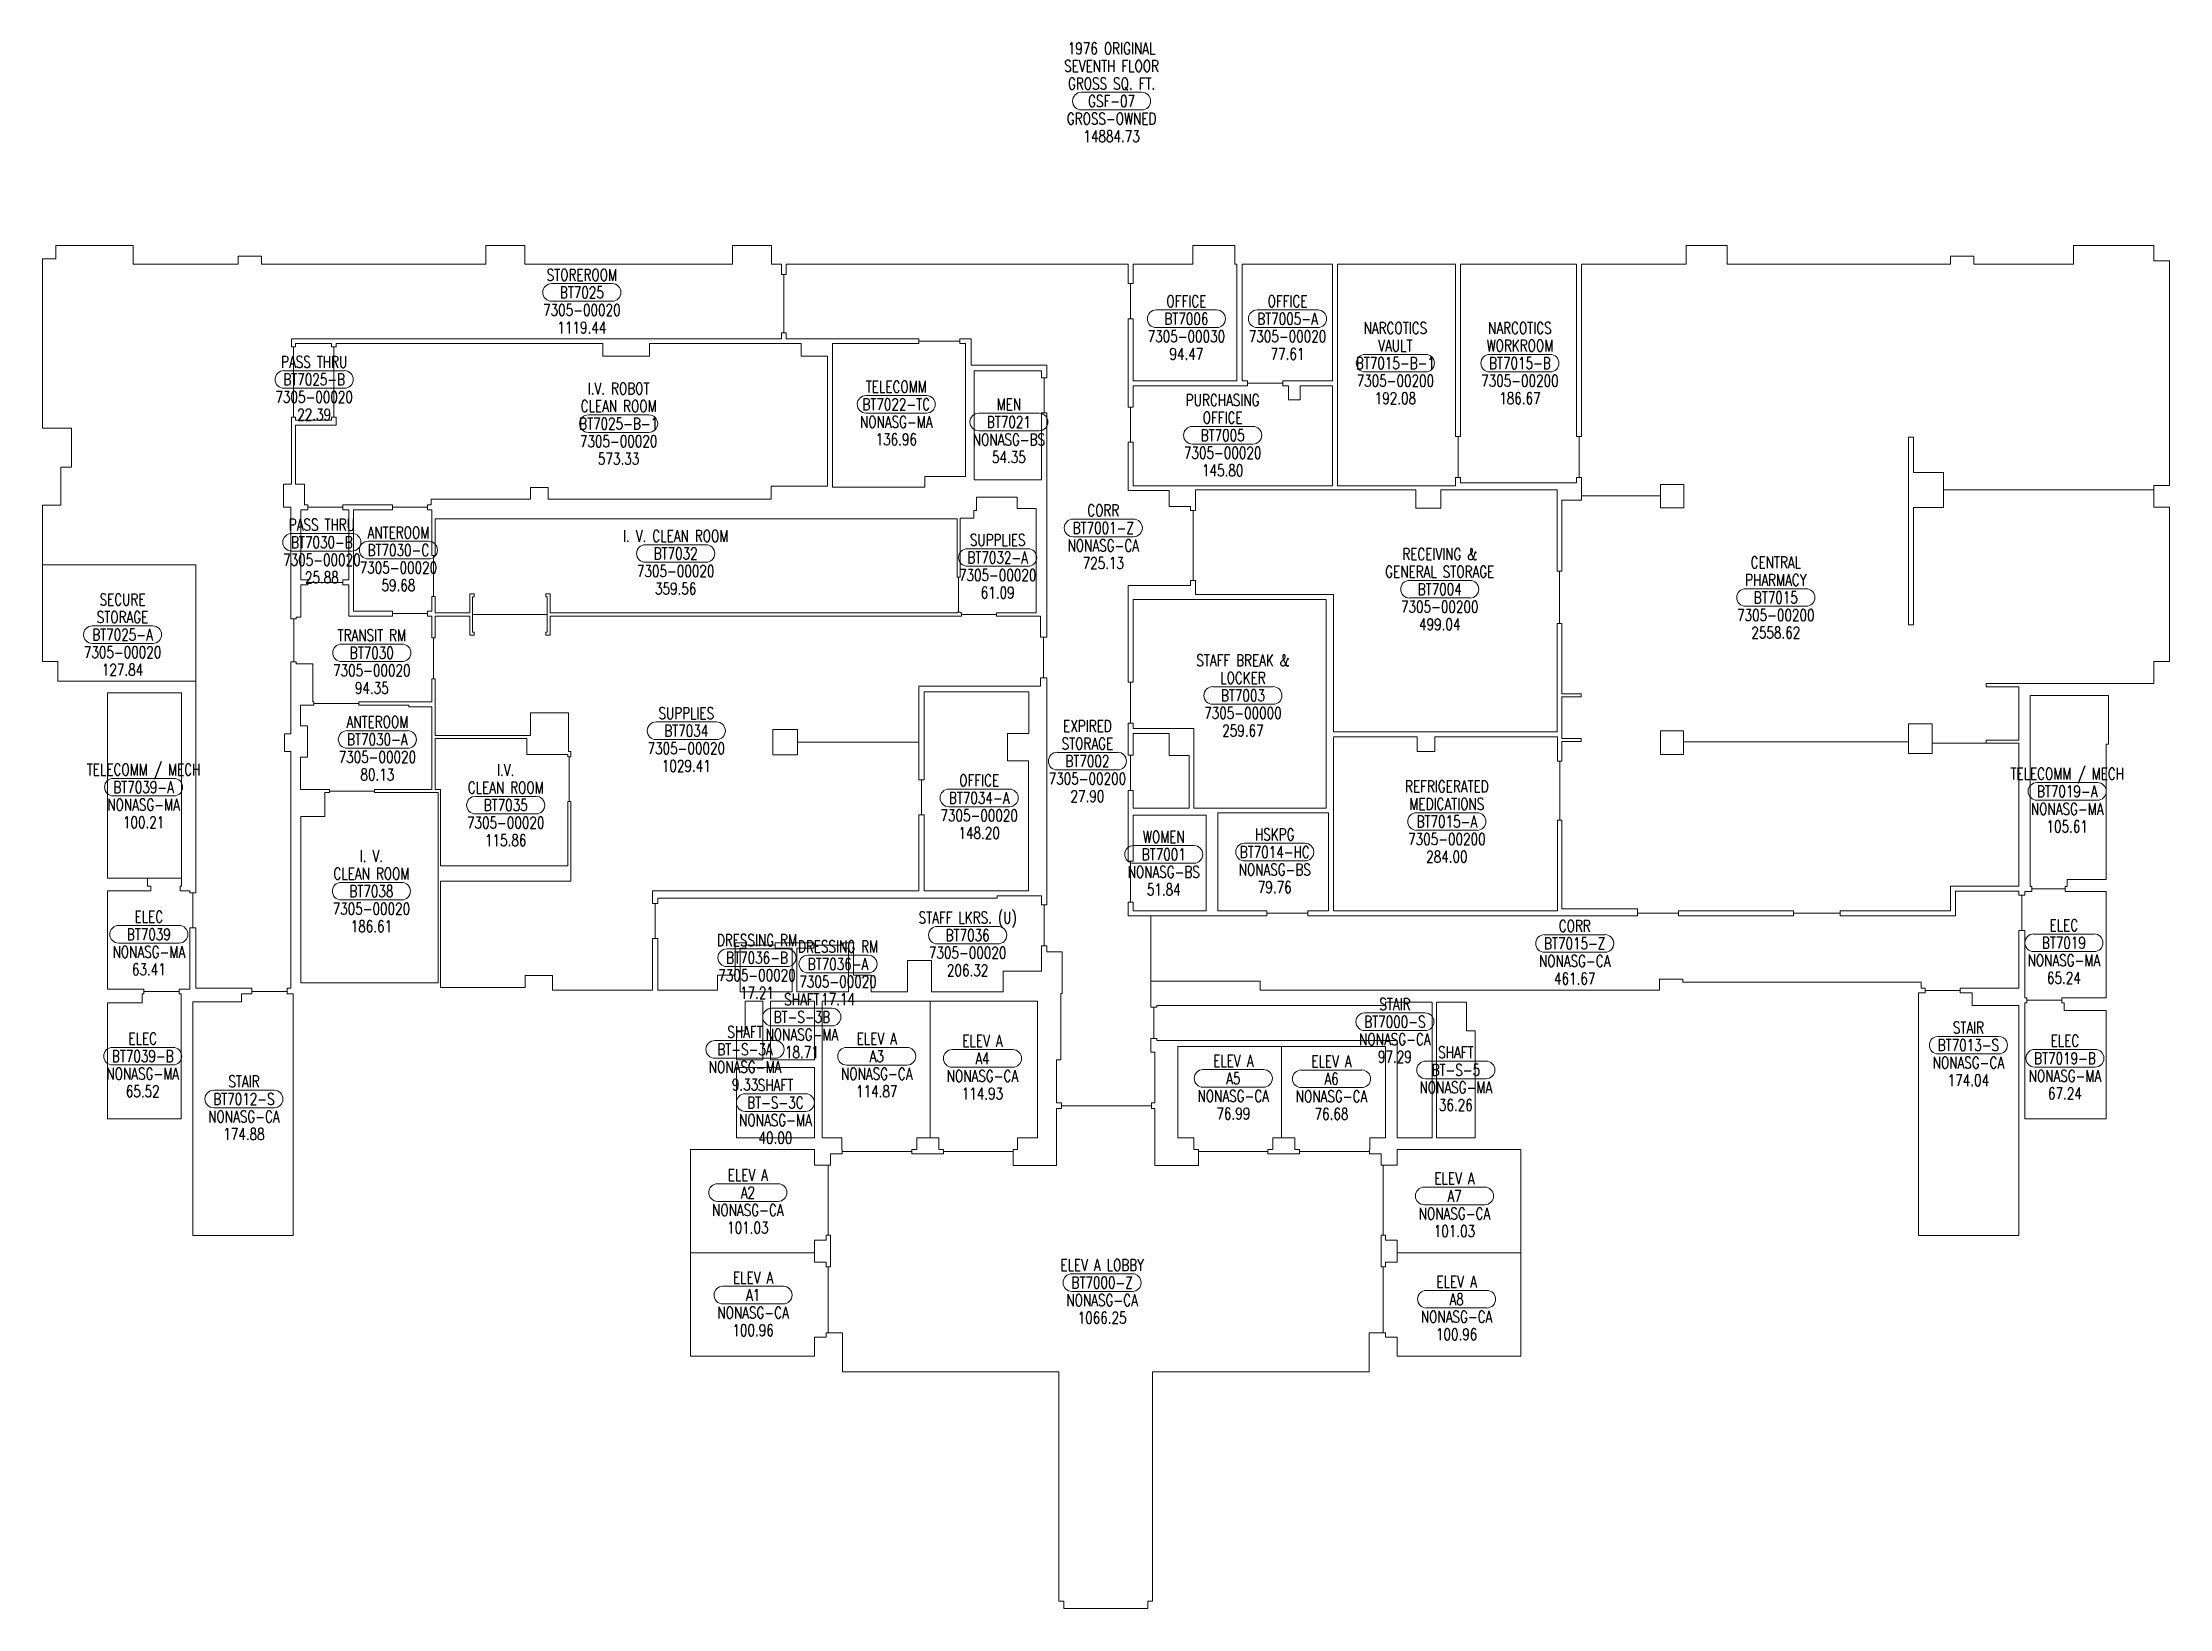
# Model space of a CAD drawing. Header units: inches. Extents: x 3926 to 6107, y 18176 to 19781.
import ezdxf
from ezdxf.enums import TextEntityAlignment as Align

# ---------------------------------------------------------------- set-up
doc = ezdxf.new("R2010")
doc.units = ezdxf.units.IN
doc.header["$LTSCALE"] = 48
doc.header["$MEASUREMENT"] = 0
doc.layers.get('0').update_dxf_attribs({"lineweight": 9})
for name, color, linetype, lineweight in [('AREA', 3, 'Continuous', 9), ('AREA2', 1, 'Continuous', 9), ('COSTC', 7, 'Continuous', 9), ('PLINE2', 5, 'Continuous', 9), ('ROOMNA', 7, 'Continuous', 9), ('ROOMNO', 7, 'Continuous', 9), ('ROOMOV', 7, 'Continuous', 9)]:
    doc.layers.add(name, color=color, linetype=linetype, lineweight=lineweight)
doc.styles.get("Standard").update_dxf_attribs({"font": 'simplex.shx', "width": 0.75})

# ---------------------------------------------------------------- blocks, each defined once
blk = doc.blocks.new('ROOM')
at = {"layer": 'ROOMOV'}
for p, q in [((-31, 9), (31, 9)), ((31, -9), (-31, -9))]:
    blk.add_line(p, q, dxfattribs=at)
for centre, start, end in [((-31, 0), 90, 270), ((31, 0), 270, 90)]:
    blk.add_arc(centre, 9.04, start, end, dxfattribs=at)
at = {"color": 0, "width": 0.75, "flags": 1}
for tag, p in [('FLFIN', (-60, -36)), ('ICRA', (60, -36)), ('FLCOND', (-60, -60)), ('FLTYPE', (-60, -48)), ('USER1', (60, -48)), ('USER2', (60, -60)), ('WLTYPE', (-60, -84)), ('WLFIN', (-60, -72)), ('BLDG', (-24, -84)), ('SITE', (-24, -72)), ('UCODE', (24, -72)), ('UDESC', (24, -84)), ('USER3', (60, -72)), ('USER4', (60, -84)), ('WLCOND', (-60, -96)), ('CLFIN', (-60, -108)), ('COSTCD', (-24, -108)), ('FLR', (-24, -96)), ('FCODE', (24, -96)), ('FDESC', (24, -108)), ('USER5', (60, -96)), ('USER6', (60, -108)), ('CLCOND', (-60, -132)), ('CLTYPE', (-60, -120)), ('DEPTD', (-24, -120)), ('RDES', (-24, -132)), ('CONTACT', (24, -132)), ('DIVISION', (24, -120)), ('USER7', (60, -120)), ('USER8', (60, -132)), ('CLHT', (-60, -144)), ('CHDATE', (-24, -144)), ('OCCUP', (24, -144)), ('BLOCK', (60, -144)), ('BASE', (-60, -156)), ('CBACK', (-24, -156)), ('PRCONTACT', (24, -156)), ('BLOCK2', (60, -156))]:
    blk.add_attdef(tag, text='', height=6, dxfattribs=at).set_placement(p, align=Align.MIDDLE_CENTER)
at = {"layer": 'AREA', "width": 0.75}
blk.add_attdef('AREA', text='', height=12, dxfattribs=at).set_placement((0, -36), align=Align.MIDDLE_CENTER)
at = {"layer": 'AREA2', "width": 0.75}
blk.add_attdef('AREA2', text='', height=12, dxfattribs=at).set_placement((0, -36), align=Align.MIDDLE_CENTER)
at = {"layer": 'COSTC', "width": 0.75}
blk.add_attdef('COSTC', text='', height=12, dxfattribs=at).set_placement((0, -18), align=Align.MIDDLE_CENTER)
at = {"layer": 'ROOMNA', "width": 0.75}
for tag, p in [('RMNAA', (0, 54)), ('RMNAB', (0, 36)), ('RMNAC', (0, 18))]:
    blk.add_attdef(tag, text='', height=12, dxfattribs=at).set_placement(p, align=Align.MIDDLE_CENTER)
at = {"layer": 'ROOMNO', "width": 0.75}
blk.add_attdef('RMNU', text='', height=12, dxfattribs=at).set_placement((0, 0), align=Align.MIDDLE_CENTER)

msp = doc.modelspace()

# ---------------------------------------------------------------- linework, layer by layer
at = {"layer": 'PLINE2', "color": 6}
for points in [[(4181.2, 18812.2), (4177.2, 18812.2), (4177.2, 18808.7), (4141.2, 18808.7), (4141.2, 18812.2), (4083.5, 18812.2), (4083.5, 18873.8), (4080.5, 18873.8), (4080.5, 18909.8), (4083.5, 18909.8), (4083.5, 19246), (3926.5, 19246), (3926.5, 19307.2), (3945.2, 19307.2), (3945.2, 19346.2), (3956, 19346.2), (3956, 19386.2), (3926.5, 19386.2), (3926.5, 19559.7), (3940, 19559.7), (3940, 19573.2), (4019.5, 19573.2), (4019.5, 19554.2), (4127, 19554.2), (4127, 19562.2), (4151, 19562.2), (4151, 19554.2), (4381, 19554.2), (4381, 19573.2), (4421, 19573.2), (4421, 19554.2), (4634, 19554.2), (4634, 19573.2), (4674, 19573.2), (4674, 19554.2), (4684.1, 19554.2), (4684.1, 19543.7), (4686.6, 19543.7), (4686.6, 19483.7), (4684.1, 19483.7), (4684.1, 19477.7), (4181.7, 19477.7), (4181.7, 19469.5), (4183.7, 19469.5), (4183.7, 19397.5), (4181.7, 19397.5), (4181.7, 19328.8), (4173.5, 19328.8), (4173.5, 19305.2), (4181.2, 19305.2), (4181.2, 19190.5), (4184, 19190.5), (4184, 19146.5), (4181.2, 19146.5), (4181.2, 19072.7), (4174.5, 19072.7), (4174.5, 19054.7), (4181.2, 19054.7)], [(5044.7, 19554.2), (5044.7, 19534.2), (5042.2, 19534.2), (5042.2, 19498.2), (5044.7, 19498.2), (5044.7, 19434.7), (5151, 19434.7), (5151, 19554.2), (5149, 19554.2), (5149, 19573.2), (5106, 19573.2), (5106, 19554.2)], [(5484.5, 18893.3), (5562, 18893.3), (5562, 18891.3), (5562, 18891.3), (5562, 18888.8), (5604, 18888.8), (5604, 18891.3), (5721.9, 18891.3), (5721.9, 18888.8), (5769.9, 18888.8), (5769.9, 18891.3), (5883, 18891.3), (5883, 18916.5), (5953, 18916.5), (5953, 19063.2), (5864.1, 19063.2), (5864.1, 19052.5), (5839.8, 19052.5), (5839.8, 19064.5), (5609, 19064.5), (5609, 19051.7), (5585.5, 19051.7), (5585.5, 19075.7), (5609, 19075.7), (5609, 19064.5), (5839.8, 19064.5), (5839.8, 19083), (5864.1, 19083), (5864.1, 19063.2), (5919.5, 19063.2), (5919.5, 19066.3), (5953, 19066.3), (5953, 19121.1), (5919.5, 19121.1), (5919.5, 19124.2), (6091.5, 19124.2), (6091.5, 19147), (6107.5, 19147), (6107.5, 19305.2), (6091.5, 19305.2), (6091.5, 19322.7), (5875.7, 19322.7), (5875.7, 19304.7), (5845, 19304.7), (5845, 19184.5), (5839.8, 19184.5), (5839.8, 19376.7), (5845, 19376.7), (5845, 19340.7), (5875.7, 19340.7), (5875.7, 19322.7), (6091.5, 19322.7), (6091.5, 19327.2), (6107.5, 19327.2), (6107.5, 19557.7), (6091.5, 19557.7), (6091.5, 19573.2), (6009, 19573.2), (6009, 19554.2), (5907, 19554.2), (5907, 19562.2), (5883, 19562.2), (5883, 19554.2), (5654, 19554.2), (5654, 19573.2), (5612, 19573.2), (5612, 19554.2), (5504.5, 19554.2), (5504.5, 19377.6), (5502, 19377.6), (5502, 19335.6), (5504.5, 19335.6), (5504.5, 19316.6), (5585.5, 19316.6), (5585.5, 19328.2), (5609.5, 19328.2), (5609.5, 19304.3), (5585.5, 19304.3), (5585.5, 19316.6), (5504.5, 19316.6), (5504.5, 19312.3), (5484.5, 19312.3), (5484.5, 19239.6), (5482, 19239.6), (5482, 19185.8), (5484.5, 19185.8), (5484.5, 19113.8), (5504.2, 19113.8), (5504.2, 19110.7), (5484.5, 19110.7), (5484.5, 19068), (5504.2, 19068), (5504.2, 19064.8), (5484.5, 19064.8), (5484.5, 19044.8), (5482.2, 19044.8), (5482.2, 18984.3), (5484.5, 18984.3)], [(4966.2, 18694.6), (4966.2, 18738.8), (4970.5, 18738.8), (4970.5, 18806.7), (4972, 18806.7), (4972, 18849.3), (4956.2, 18849.3), (4956.2, 18855.5), (4953.5, 18855.5), (4953.5, 18897.5), (4956.2, 18897.5), (4956.2, 19130), (4953, 19130), (4953, 19172), (4956.2, 19172), (4956.2, 19401.7), (4953.5, 19401.7), (4953.5, 19437.7), (4956.2, 19437.7), (4956.2, 19450.7), (4878.7, 19450.7), (4878.7, 19477.7), (4867.2, 19477.7), (4867.2, 19475.2), (4825.2, 19475.2), (4825.2, 19477.7), (4689.1, 19477.7), (4689.1, 19483.7), (4686.6, 19483.7), (4686.6, 19543.7), (4689.1, 19543.7), (4689.1, 19554.2), (5039.7, 19554.2), (5039.7, 19534.2), (5042.2, 19534.2), (5042.2, 19498.2), (5039.7, 19498.2), (5039.7, 19407.6), (5042.2, 19407.6), (5042.2, 19371.6), (5039.7, 19371.6), (5039.7, 19322.3), (5081.7, 19322.3), (5081.7, 19305.8), (5103.7, 19305.8), (5103.7, 19301.8), (5106.2, 19301.8), (5106.2, 19229.8), (5103.7, 19229.8), (5103.7, 19224.8), (5039.7, 19224.8), (5039.7, 19125.8), (5042.2, 19125.8), (5042.2, 19083.8), (5039.7, 19083.8), (5039.7, 19050.8), (5042.2, 19050.8), (5042.2, 19014.8), (5039.7, 19014.8), (5039.7, 18942.1), (5042.2, 18942.1), (5042.2, 18900.1), (5039.7, 18900.1), (5039.7, 18886.3), (5063, 18886.3), (5063, 18792.6), (5066, 18792.6), (5066, 18760.6), (5063, 18760.6), (5063, 18746.6), (5067.2, 18746.6), (5067.2, 18694.6), (5063.5, 18694.6), (5063.5, 18691.6), (4971.5, 18691.6), (4971.5, 18694.6)], [(5249.2, 19554.2), (5156.5, 19554.2), (5156.5, 19434.7), (5162.2, 19434.7), (5162.2, 19432.1), (5198.2, 19432.1), (5198.2, 19434.7), (5249.2, 19434.7)], [(5375.5, 19327), (5375.5, 19335.6), (5378, 19335.6), (5378, 19377.6), (5375.5, 19377.6), (5375.5, 19554.2), (5254.2, 19554.2), (5254.2, 19327)], [(5499.5, 19330.1), (5499.5, 19335.6), (5502, 19335.6), (5502, 19377.6), (5499.5, 19377.6), (5499.5, 19554.2), (5380.5, 19554.2), (5380.5, 19377.6), (5378, 19377.6), (5378, 19335.6), (5380.5, 19335.6), (5380.5, 19330.1)], [(4222.7, 19472.7), (4185.7, 19472.7), (4185.7, 19469.5), (4183.7, 19469.5), (4183.7, 19397.5), (4185.7, 19397.5), (4185.7, 19394.3), (4222.7, 19394.3), (4222.7, 19397.5), (4225.2, 19397.5), (4225.2, 19469.5), (4222.7, 19469.5)], [(4227.7, 19472.7), (4227.7, 19469.5), (4225.2, 19469.5), (4225.2, 19397.5), (4227.7, 19397.5), (4227.7, 19389.3), (4185.7, 19389.3), (4185.7, 19328.6), (4195, 19328.6), (4195, 19307.5), (4198.5, 19307.5), (4198.5, 19305), (4234.5, 19305), (4234.5, 19307.5), (4285.2, 19307.5), (4285.2, 19305), (4321.2, 19305), (4321.2, 19307.5), (4325, 19307.5), (4325, 19313.2), (4427, 19313.2), (4427, 19325.2), (4427, 19325.2), (4445, 19325.2), (4445, 19313.2), (4673.5, 19313.2), (4673.5, 19326.5), (4731.5, 19326.5), (4731.5, 19460), (4704.3, 19460), (4704.3, 19472.7), (4548.8, 19472.7), (4548.8, 19459.8), (4501, 19459.8), (4501, 19472.7)], [(4873, 19472.7), (4867.2, 19472.7), (4867.2, 19475.2), (4825.2, 19475.2), (4825.2, 19472.7), (4736.5, 19472.7), (4736.5, 19325.7), (4831.2, 19325.7), (4831.2, 19336.5), (4873, 19336.5)], [(4950.7, 19401.7), (4953.5, 19401.7), (4953.5, 19437.7), (4950.7, 19437.7), (4950.7, 19445), (4881.7, 19445), (4881.7, 19333), (4950.7, 19333)], [(5044.7, 19429.6), (5044.7, 19407.6), (5042.2, 19407.6), (5042.2, 19371.6), (5044.7, 19371.6), (5044.7, 19327), (5249.2, 19327), (5249.2, 19429.6), (5216.1, 19429.6), (5216.1, 19415), (5204.2, 19415), (5204.2, 19429.6), (5198.2, 19429.6), (5198.2, 19432.1), (5162.2, 19432.1), (5162.2, 19429.6)], [(4240.5, 19302.5), (4234.5, 19302.5), (4234.5, 19305), (4198.5, 19305), (4198.5, 19302.5), (4191.2, 19302.5), (4191.2, 19230.5), (4198.5, 19230.5), (4198.5, 19228), (4234.5, 19228), (4234.5, 19230.5), (4240.5, 19230.5)], [(4325.7, 19302.5), (4321.2, 19302.5), (4321.2, 19305), (4285.2, 19305), (4285.2, 19302.5), (4245.5, 19302.5), (4245.5, 19198.5), (4285.2, 19198.5), (4285.2, 19196), (4321.2, 19196), (4321.2, 19198.5), (4325.7, 19198.5), (4325.7, 19213.7), (4327.3, 19213.7), (4327.3, 19255.7), (4325.7, 19255.7)], [(4945.5, 19303.7), (4926, 19303.7), (4926, 19315.2), (4884.2, 19315.2), (4884.2, 19301.7), (4881.5, 19301.7), (4881.5, 19293.7), (4867.5, 19293.7), (4867.5, 19233.5), (4865.8, 19233.5), (4865.8, 19197.5), (4867.5, 19197.5), (4867.5, 19196.7), (4868.7, 19196.7), (4868.7, 19195.1), (4904.7, 19195.1), (4904.7, 19196.7), (4945.5, 19196.7)], [(5108.7, 19322.8), (5108.7, 19301.8), (5106.2, 19301.8), (5106.2, 19229.8), (5108.7, 19229.8), (5108.7, 19215.6), (5250.2, 19215.6), (5250.2, 19074.8), (5479.5, 19074.8), (5479.5, 19185.8), (5482, 19185.8), (5482, 19239.6), (5479.5, 19239.6), (5479.5, 19322.8), (5360.3, 19322.8), (5360.3, 19304.1), (5334.6, 19304.1), (5334.6, 19322.8)], [(4865.8, 19233.5), (4864.2, 19233.5), (4864.2, 19293.2), (4329, 19293.2), (4329, 19255.7), (4327.3, 19255.7), (4327.3, 19213.7), (4329, 19213.7), (4329, 19196.7), (4364.5, 19196.7), (4364.5, 19216.2), (4369, 19216.2), (4369, 19213.2), (4367.5, 19213.2), (4367.5, 19195.1), (4444, 19195.1), (4444, 19213.2), (4442.5, 19213.2), (4442.5, 19216.2), (4447, 19216.2), (4447, 19196.7), (4864.2, 19196.7), (4864.2, 19197.5), (4865.8, 19197.5)], [(3926.5, 19246), (4083.5, 19246), (4083.5, 19126.7), (3942, 19126.7), (3942, 19147), (3926.5, 19147)], [(4240.5, 19225.5), (4234.5, 19225.5), (4234.5, 19228), (4198.5, 19228), (4198.5, 19225.5), (4191.5, 19225.5), (4191.5, 19192.5), (4186.7, 19192.5), (4186.7, 19190.5), (4184, 19190.5), (4184, 19146.5), (4186.7, 19146.5), (4186.7, 19144.5), (4203.5, 19144.5), (4203.5, 19105.5), (4204.7, 19105.5), (4204.7, 19103.8), (4250.7, 19103.8), (4250.7, 19105.5), (4325.7, 19105.5), (4325.7, 19129), (4327.3, 19129), (4327.3, 19171), (4325.7, 19171), (4325.7, 19193.5), (4321.2, 19193.5), (4321.2, 19196), (4285.2, 19196), (4285.2, 19193.5), (4240.5, 19193.5)], [(4825, 19064.2), (4700.5, 19064.2), (4700.5, 19051.2), (4675.5, 19051.2), (4675.5, 19077.2), (4700.5, 19077.2), (4700.5, 19064.2), (4825, 19064.2), (4825, 19121.7), (4949.7, 19121.7), (4949.7, 19130), (4953, 19130), (4953, 19172), (4949.7, 19172), (4949.7, 19193.5), (4904.7, 19193.5), (4904.7, 19195.1), (4868.7, 19195.1), (4868.7, 19193.5), (4447, 19193.5), (4447, 19174), (4442.5, 19174), (4442.5, 19177), (4444, 19177), (4444, 19195.1), (4367.5, 19195.1), (4367.5, 19177), (4369, 19177), (4369, 19174), (4364.5, 19174), (4364.5, 19193.5), (4329, 19193.5), (4329, 19171), (4327.3, 19171), (4327.3, 19129), (4329, 19129), (4329, 19071), (4427, 19071), (4427, 19072.7), (4427, 19094.2), (4465.7, 19094.2), (4465.7, 19054.7), (4468.2, 19054.7), (4468.2, 19049.3), (4466.6, 19049.3), (4466.6, 19003.3), (4468.2, 19003.3), (4468.2, 18921.7), (4334.7, 18921.7), (4334.7, 18812.7), (4421.5, 18812.7), (4421.5, 18825), (4449.5, 18825), (4449.5, 18810.2), (4552, 18810.2), (4552, 18863), (4554.7, 18863), (4554.7, 18899), (4552, 18899), (4552, 18912), (4825, 18912), (4825, 18989.7), (4827.7, 18989.7), (4827.7, 19025.7), (4825, 19025.7)], [(5044.7, 19210.6), (5044.7, 19125.8), (5042.2, 19125.8), (5042.2, 19083.8), (5044.7, 19083.8), (5044.7, 19078.1), (5107.2, 19078.1), (5107.2, 18996.7), (5242.8, 18996.7), (5242.8, 19210.6)], [(4069, 19114.7), (3993, 19114.7), (3993, 19062.7), (3993, 18924.8), (4034, 18924.8), (4069, 18924.8)], [(4937.5, 19045.2), (4916, 19045.2), (4916, 19073), (4937.7, 19073), (4937.7, 19115.7), (4830.5, 19115.7), (4830.5, 19025.7), (4827.7, 19025.7), (4827.7, 18989.7), (4830.5, 18989.7), (4830.5, 18911.7), (4937.5, 18911.7)], [(6042.5, 19062.2), (6045, 19062.2), (6045, 19112.2), (5964.5, 19112.2), (5964.5, 18916.3), (5966.5, 18916.3), (5966.5, 18913.8), (6000.5, 18913.8), (6000.5, 18916.3), (6002.5, 18916.3), (6002.5, 18923.3), (6042.5, 18923.3)], [(4325.7, 19100.5), (4325.7, 19066.7), (4325.7, 19066.7), (4325.7, 19024.7), (4325.7, 19024.7), (4325.7, 19015.7), (4266.8, 19015.7), (4266.8, 19014.1), (4220.8, 19014.1), (4220.8, 19015.7), (4191, 19015.7), (4191, 19048.7), (4198, 19048.7), (4198, 19081), (4191, 19081), (4191, 19102.2), (4204.7, 19102.2), (4204.7, 19103.8), (4250.7, 19103.8), (4250.7, 19102.2), (4302, 19102.2), (4302, 19100.5)], [(4465, 19051.5), (4423.2, 19051.5), (4423.2, 19068), (4329, 19068), (4329, 19066.7), (4329, 19066.7), (4329, 19024.7), (4329, 19024.7), (4329, 19015.7), (4334.7, 19015.7), (4334.7, 18937.5), (4465, 18937.5), (4465, 19003.3), (4466.6, 19003.3), (4466.6, 19049.3), (4465, 19049.3)], [(5044.7, 19073), (5044.7, 19050.8), (5042.2, 19050.8), (5042.2, 19014.8), (5044.7, 19014.8), (5044.7, 18996.7), (5102.2, 18996.7), (5102.2, 19050.7), (5081.7, 19050.7), (5081.7, 19073)], [(5480, 19069.8), (5480, 19044.8), (5482.2, 19044.8), (5482.2, 18984.3), (5480, 18984.3), (5480, 18891.3), (5250.1, 18891.3), (5250.1, 19069.8), (5336, 19069.8), (5336, 19054.7), (5354, 19054.7), (5354, 19069.8)], [(4332, 19012.5), (4266.8, 19012.5), (4266.8, 19014.1), (4220.8, 19014.1), (4220.8, 19012.5), (4216, 19012.5), (4216, 18988), (4191.5, 18988), (4191.5, 18817.5), (4332, 18817.5)], [(5044.7, 18891.3), (5044.7, 18900.1), (5042.2, 18900.1), (5042.2, 18942.1), (5044.7, 18942.1), (5044.7, 18989.5), (5119.7, 18989.5), (5119.7, 18891.3)], [(5131.7, 18891.3), (5182, 18891.3), (5182, 18888.8), (5224, 18888.8), (5224, 18891.3), (5245.1, 18891.3), (5245.1, 18991.7), (5131.7, 18991.7)], [(4077.5, 18873.8), (4080.5, 18873.8), (4080.5, 18909.8), (4077.5, 18909.8), (4077.5, 18911.8), (4067.5, 18911.8), (4067.5, 18916.8), (4069, 18916.8), (4069, 18924.8), (4034, 18924.8), (4034, 18916.8), (4037.5, 18916.8), (4037.5, 18911.8), (3993, 18911.8), (3993, 18811.2), (4030.5, 18811.2), (4030.5, 18808.7), (4066.5, 18808.7), (4066.5, 18811.2), (4068.5, 18811.2), (4077.5, 18811.2)], [(5063, 18819.2), (5063, 18886.3), (5182, 18886.3), (5182, 18888.8), (5224, 18888.8), (5224, 18886.3), (5562, 18886.3), (5562, 18888.8), (5604, 18888.8), (5604, 18886.3), (5721.9, 18886.3), (5721.9, 18888.8), (5769.9, 18888.8), (5769.9, 18886.3), (5888, 18886.3), (5888, 18911.5), (5953, 18911.5), (5953, 18907.3), (5956, 18907.3), (5956, 18871.3), (5953, 18871.3), (5953, 18812.2), (5893, 18812.2), (5893, 18809.7), (5857, 18809.7), (5857, 18812.2), (5853, 18812.2), (5853, 18818.2), (5608.5, 18818.2), (5608.5, 18821.2), (5584.5, 18821.2), (5584.5, 18810.2), (5175, 18810.2), (5175, 18819.2)], [(6042.5, 18911.3), (6000.5, 18911.3), (6000.5, 18913.8), (5966.5, 18913.8), (5966.5, 18911.3), (5959, 18911.3), (5959, 18907.3), (5956, 18907.3), (5956, 18871.3), (5959, 18871.3), (5959, 18812.2), (5959, 18802.2), (5961.2, 18802.2), (5961.2, 18799.7), (5997.2, 18799.7), (5997.2, 18802.2), (6042.5, 18802.2)], [(4905.3, 18904.2), (4905.3, 18906.7), (4950.7, 18906.7), (4950.7, 18897.5), (4953.5, 18897.5), (4953.5, 18855.5), (4950.7, 18855.5), (4950.7, 18829.5), (4911.5, 18829.5), (4911.5, 18808.5), (4838.2, 18808.5), (4838.2, 18840.5), (4813.5, 18840.5), (4813.5, 18808.5), (4776, 18808.5), (4776, 18825.5), (4758.2, 18825.5), (4758.2, 18858.7), (4747.5, 18858.7), (4747.5, 18856), (4717.5, 18856), (4717.5, 18858.7), (4677.7, 18858.7), (4677.7, 18856), (4647.7, 18856), (4647.7, 18858.7), (4636.7, 18858.7), (4636.7, 18825.5), (4618.7, 18825.5), (4618.7, 18810.2), (4557.5, 18810.2), (4557.5, 18863), (4554.7, 18863), (4554.7, 18899), (4557.5, 18899), (4557.5, 18904.2)], [(4695, 18853.2), (4677.7, 18853.2), (4677.7, 18856), (4647.7, 18856), (4647.7, 18853.2), (4641.7, 18853.2), (4641.7, 18808.2), (4695, 18808.2)], [(4753, 18853.2), (4747.5, 18853.2), (4747.5, 18856), (4717.5, 18856), (4717.5, 18853.2), (4700, 18853.2), (4700, 18808.2), (4753, 18808.2)], [(4068.5, 18806.2), (4066.5, 18806.2), (4066.5, 18808.7), (4030.5, 18808.7), (4030.5, 18806.2), (4028.5, 18806.2), (4028.5, 18797.2), (3993, 18797.2), (3993, 18678.2), (4068.5, 18678.2)], [(4183.5, 18806.2), (4177.2, 18806.2), (4177.2, 18808.7), (4141.2, 18808.7), (4141.2, 18806.2), (4130.5, 18806.2), (4130.5, 18798.2), (4080.5, 18798.2), (4080.5, 18678.2), (4080.5, 18558.7), (4183.5, 18558.7)], [(5953, 18794.2), (5905, 18794.2), (5905, 18807.2), (5893, 18807.2), (5893, 18809.7), (5857, 18809.7), (5857, 18807.2), (5850, 18807.2), (5850, 18558.7), (5953, 18558.7), (5953, 18678.2), (5953, 18678.2)], [(4665, 18798.7), (4647, 18798.7), (4647, 18768.3), (4638, 18768.3), (4638, 18738.8), (4665, 18738.8)], [(4718, 18780.3), (4718, 18798.7), (4673, 18798.7), (4673, 18780.3), (4673, 18738.8), (4718, 18738.8)], [(4836.5, 18798.7), (4726, 18798.7), (4726, 18658.8), (4746, 18658.8), (4746, 18646.8), (4746.5, 18646.8), (4746.5, 18644.6), (4818, 18644.6), (4818, 18646.8), (4823, 18646.8), (4823, 18658.8), (4836.5, 18658.8)], [(4946.7, 18798.7), (4943, 18798.7), (4836.5, 18798.7), (4836.5, 18658.8), (4845.5, 18658.8), (4845.5, 18646.8), (4850.5, 18646.8), (4850.5, 18644.6), (4921.7, 18644.6), (4921.7, 18646.8), (4926.2, 18646.8), (4926.2, 18658.8), (4946.7, 18658.8)], [(5351.5, 18758.3), (5351.5, 18797.7), (5351.5, 18797.7), (5303.5, 18797.7), (5303.5, 18794.3), (5069, 18794.3), (5069, 18792.6), (5066, 18792.6), (5066, 18760.6), (5069, 18760.6), (5069, 18758.3), (5315.5, 18758.3), (5315.5, 18658.8), (5351.5, 18658.8)], [(5356, 18797.7), (5386.5, 18797.7), (5386.5, 18768.3), (5395.5, 18768.3), (5395.5, 18658.8), (5356, 18658.8)], [(6042.5, 18789.2), (5999.5, 18789.2), (5999.5, 18797.2), (5997.2, 18797.2), (5997.2, 18799.7), (5961.2, 18799.7), (5961.2, 18797.2), (5959, 18797.2), (5959, 18678.2), (6042.5, 18678.2)], [(5197, 18752.3), (5090.5, 18752.3), (5090.5, 18658.8), (5107.2, 18658.8), (5107.2, 18646.8), (5111.7, 18646.8), (5111.7, 18644.6), (5183, 18644.6), (5183, 18646.8), (5188, 18646.8), (5188, 18658.8), (5197, 18658.8)], [(5303.5, 18752.3), (5197, 18752.3), (5197, 18658.8), (5210.5, 18658.8), (5210.5, 18646.8), (5215.5, 18646.8), (5215.5, 18644.6), (5287, 18644.6), (5287, 18646.8), (5287.5, 18646.8), (5287.5, 18658.8), (5303.5, 18658.8)], [(4718, 18730.8), (4638, 18730.8), (4638, 18658.8), (4718, 18658.8)], [(5301.2, 18526.3), (5299, 18526.3), (5299, 18558.8), (5301.2, 18558.8), (5301.2, 18630.8), (5299, 18630.8), (5299, 18642.3), (5287, 18642.3), (5287, 18644.6), (5215.5, 18644.6), (5215.5, 18642.3), (5183, 18642.3), (5183, 18644.6), (5111.7, 18644.6), (5111.7, 18630.3), (5067.2, 18630.3), (5067.2, 18688.6), (5063.5, 18688.6), (5063.5, 18691.6), (4971.5, 18691.6), (4971.5, 18688.6), (4966.2, 18688.6), (4966.2, 18630.3), (4921.7, 18630.3), (4921.7, 18644.6), (4850.5, 18644.6), (4850.5, 18642.3), (4818, 18642.3), (4818, 18644.6), (4746.5, 18644.6), (4746.5, 18642.3), (4734.5, 18642.3), (4734.5, 18630.8), (4732.2, 18630.8), (4732.2, 18558.8), (4734.5, 18558.8), (4734.5, 18526.3), (4732.2, 18526.3), (4732.2, 18458.8), (4746.7, 18458.8), (4746.7, 18418.8), (4968.7, 18418.8), (4968.7, 18183.8), (4973.7, 18183.8), (4973.7, 18176.3), (5059.7, 18176.3), (5059.7, 18183.8), (5062.2, 18183.8), (5064.7, 18183.8), (5064.7, 18418.8), (5286.7, 18418.8), (5286.7, 18458.8), (5301.2, 18458.8)], [(4732.2, 18630.8), (4730, 18630.8), (4718, 18630.8), (4718, 18646.8), (4591, 18646.8), (4591, 18540.8), (4718, 18540.8), (4718, 18553.8), (4730, 18553.8), (4730, 18558.8), (4732.2, 18558.8)], [(5442.5, 18646.8), (5315.5, 18646.8), (5315.5, 18630.8), (5303.5, 18630.8), (5301.2, 18630.8), (5301.2, 18558.8), (5303.5, 18558.8), (5303.5, 18553.8), (5315.5, 18553.8), (5315.5, 18540.8), (5442.5, 18540.8)], [(4718, 18540.8), (4591, 18540.8), (4591, 18434.8), (4718, 18434.8), (4718, 18454.3), (4730, 18454.3), (4730, 18458.8), (4732.2, 18458.8), (4732.2, 18526.3), (4730, 18526.3), (4730, 18531.3), (4718, 18531.3)], [(5442.5, 18540.8), (5315.5, 18540.8), (5315.5, 18531.3), (5303.5, 18531.3), (5303.5, 18526.3), (5301.2, 18526.3), (5301.2, 18458.8), (5303.5, 18458.8), (5303.5, 18454.3), (5315.5, 18454.3), (5315.5, 18434.8), (5442.5, 18434.8)]]:
    msp.add_lwpolyline(points, close=True, dxfattribs=at)

# ---------------------------------------------------------------- block references
at = {"layer": 'ROOMNO'}
ref = msp.add_blockref('ROOM', (5022.7, 19721.3), dxfattribs=at)
ref.add_attrib('RMNU', 'GSF-07', dxfattribs={"height": 12, "width": 0.75}).set_placement((5022.7, 19721.3), align=Align.MIDDLE_CENTER)
ref.add_attrib('RMNAA', '1976 ORIGINAL', dxfattribs={"layer": 'ROOMNA', "height": 12, "width": 0.75}).set_placement((5022.7, 19775.3), align=Align.MIDDLE_CENTER)
ref.add_attrib('RMNAB', 'SEVENTH FLOOR', dxfattribs={"layer": 'ROOMNA', "height": 12, "width": 0.75}).set_placement((5022.7, 19757.3), align=Align.MIDDLE_CENTER)
ref.add_attrib('RMNAC', 'GROSS SQ. FT.', dxfattribs={"layer": 'ROOMNA', "height": 12, "width": 0.75}).set_placement((5022.7, 19739.3), align=Align.MIDDLE_CENTER)
ref.add_attrib('COSTC', 'GROSS-OWNED', dxfattribs={"layer": 'COSTC', "height": 12, "width": 0.75}).set_placement((5022.7, 19703.3), align=Align.MIDDLE_CENTER)
ref.add_attrib('AREA', '14884.73', dxfattribs={"layer": 'AREA', "height": 12, "width": 0.75}).set_placement((5022.7, 19685.3), align=Align.MIDDLE_CENTER)
at = {"layer": 'ROOMNO', "color": 2}
ref = msp.add_blockref('ROOM', (4479.5, 19525.2), dxfattribs=at)
ref.add_attrib('RMNU', 'BT7025', dxfattribs={"height": 12, "width": 0.75}).set_placement((4479.5, 19525.2), align=Align.MIDDLE_CENTER)
ref.add_attrib('RMNAC', 'STOREROOM', dxfattribs={"layer": 'ROOMNA', "height": 12, "width": 0.75}).set_placement((4479.5, 19543.2), align=Align.MIDDLE_CENTER)
ref.add_attrib('COSTC', '7305-00020', dxfattribs={"layer": 'COSTC', "height": 12, "width": 0.75}).set_placement((4479.5, 19507.2), align=Align.MIDDLE_CENTER)
ref.add_attrib('AREA2', '1119.44', dxfattribs={"layer": 'AREA2', "height": 12, "width": 0.75}).set_placement((4479.5, 19489.2), align=Align.MIDDLE_CENTER)
ref = msp.add_blockref('ROOM', (5099.4, 19498.2), dxfattribs=at)
ref.add_attrib('RMNU', 'BT7006', dxfattribs={"height": 12, "width": 0.75}).set_placement((5099.4, 19498.2), align=Align.MIDDLE_CENTER)
ref.add_attrib('RMNAC', 'OFFICE', dxfattribs={"layer": 'ROOMNA', "height": 12, "width": 0.75}).set_placement((5099.4, 19516.2), align=Align.MIDDLE_CENTER)
ref.add_attrib('COSTC', '7305-00030', dxfattribs={"layer": 'COSTC', "height": 12, "width": 0.75}).set_placement((5099.4, 19480.2), align=Align.MIDDLE_CENTER)
ref.add_attrib('AREA2', '94.47', dxfattribs={"layer": 'AREA2', "height": 12, "width": 0.75}).set_placement((5099.4, 19462.2), align=Align.MIDDLE_CENTER)
ref = msp.add_blockref('ROOM', (5203.1, 19498.2), dxfattribs=at)
ref.add_attrib('RMNU', 'BT7005-A', dxfattribs={"height": 12, "width": 0.75}).set_placement((5203.1, 19498.2), align=Align.MIDDLE_CENTER)
ref.add_attrib('RMNAC', 'OFFICE', dxfattribs={"layer": 'ROOMNA', "height": 12, "width": 0.75}).set_placement((5203.1, 19516.2), align=Align.MIDDLE_CENTER)
ref.add_attrib('COSTC', '7305-00020', dxfattribs={"layer": 'COSTC', "height": 12, "width": 0.75}).set_placement((5203.1, 19480.2), align=Align.MIDDLE_CENTER)
ref.add_attrib('AREA2', '77.61', dxfattribs={"layer": 'AREA2', "height": 12, "width": 0.75}).set_placement((5203.1, 19462.2), align=Align.MIDDLE_CENTER)
ref = msp.add_blockref('ROOM', (5313.7, 19452.7), dxfattribs=at)
ref.add_attrib('RMNU', 'BT7015-B-1', dxfattribs={"height": 12, "width": 0.75}).set_placement((5313.7, 19452.7), align=Align.MIDDLE_CENTER)
ref.add_attrib('RMNAB', 'NARCOTICS', dxfattribs={"layer": 'ROOMNA', "height": 12, "width": 0.75}).set_placement((5313.7, 19488.7), align=Align.MIDDLE_CENTER)
ref.add_attrib('RMNAC', 'VAULT', dxfattribs={"layer": 'ROOMNA', "height": 12, "width": 0.75}).set_placement((5313.7, 19470.7), align=Align.MIDDLE_CENTER)
ref.add_attrib('COSTC', '7305-00200', dxfattribs={"layer": 'COSTC', "height": 12, "width": 0.75}).set_placement((5313.7, 19434.7), align=Align.MIDDLE_CENTER)
ref.add_attrib('AREA2', '192.08', dxfattribs={"layer": 'AREA2', "height": 12, "width": 0.75}).set_placement((5313.7, 19416.7), align=Align.MIDDLE_CENTER)
ref = msp.add_blockref('ROOM', (5441.4, 19452.7), dxfattribs=at)
ref.add_attrib('RMNU', 'BT7015-B', dxfattribs={"height": 12, "width": 0.75}).set_placement((5441.4, 19452.7), align=Align.MIDDLE_CENTER)
ref.add_attrib('RMNAB', 'NARCOTICS', dxfattribs={"layer": 'ROOMNA', "height": 12, "width": 0.75}).set_placement((5441.4, 19488.7), align=Align.MIDDLE_CENTER)
ref.add_attrib('RMNAC', 'WORKROOM', dxfattribs={"layer": 'ROOMNA', "height": 12, "width": 0.75}).set_placement((5441.4, 19470.7), align=Align.MIDDLE_CENTER)
ref.add_attrib('COSTC', '7305-00200', dxfattribs={"layer": 'COSTC', "height": 12, "width": 0.75}).set_placement((5441.4, 19434.7), align=Align.MIDDLE_CENTER)
ref.add_attrib('AREA2', '186.67', dxfattribs={"layer": 'AREA2', "height": 12, "width": 0.75}).set_placement((5441.4, 19416.7), align=Align.MIDDLE_CENTER)
ref = msp.add_blockref('ROOM', (4205, 19436), dxfattribs=at)
ref.add_attrib('RMNU', 'BT7025-B', dxfattribs={"height": 12, "width": 0.75}).set_placement((4205, 19436), align=Align.MIDDLE_CENTER)
ref.add_attrib('RMNAC', 'PASS THRU', dxfattribs={"layer": 'ROOMNA', "height": 12, "width": 0.75}).set_placement((4205, 19454), align=Align.MIDDLE_CENTER)
ref.add_attrib('COSTC', '7305-00020', dxfattribs={"layer": 'COSTC', "height": 12, "width": 0.75}).set_placement((4205, 19418), align=Align.MIDDLE_CENTER)
ref.add_attrib('AREA2', '22.39', dxfattribs={"layer": 'AREA2', "height": 12, "width": 0.75}).set_placement((4205, 19400), align=Align.MIDDLE_CENTER)
ref = msp.add_blockref('ROOM', (4517.2, 19390.7), dxfattribs=at)
ref.add_attrib('RMNU', 'BT7025-B-1', dxfattribs={"height": 12, "width": 0.75}).set_placement((4517.2, 19390.7), align=Align.MIDDLE_CENTER)
ref.add_attrib('RMNAB', 'I.V. ROBOT', dxfattribs={"layer": 'ROOMNA', "height": 12, "width": 0.75}).set_placement((4517.2, 19426.7), align=Align.MIDDLE_CENTER)
ref.add_attrib('RMNAC', 'CLEAN ROOM', dxfattribs={"layer": 'ROOMNA', "height": 12, "width": 0.75}).set_placement((4517.2, 19408.7), align=Align.MIDDLE_CENTER)
ref.add_attrib('COSTC', '7305-00020', dxfattribs={"layer": 'COSTC', "height": 12, "width": 0.75}).set_placement((4517.2, 19372.7), align=Align.MIDDLE_CENTER)
ref.add_attrib('AREA2', '573.33', dxfattribs={"layer": 'AREA2', "height": 12, "width": 0.75}).set_placement((4517.2, 19354.7), align=Align.MIDDLE_CENTER)
ref = msp.add_blockref('ROOM', (4801.9, 19410.5), dxfattribs=at)
ref.add_attrib('RMNU', 'BT7022-TC', dxfattribs={"height": 12, "width": 0.75}).set_placement((4801.9, 19410.5), align=Align.MIDDLE_CENTER)
ref.add_attrib('RMNAC', 'TELECOMM', dxfattribs={"layer": 'ROOMNA', "height": 12, "width": 0.75}).set_placement((4801.9, 19428.5), align=Align.MIDDLE_CENTER)
ref.add_attrib('COSTC', 'NONASG-MA', dxfattribs={"layer": 'COSTC', "height": 12, "width": 0.75}).set_placement((4801.9, 19392.5), align=Align.MIDDLE_CENTER)
ref.add_attrib('AREA2', '136.96', dxfattribs={"layer": 'AREA2', "height": 12, "width": 0.75}).set_placement((4801.9, 19374.5), align=Align.MIDDLE_CENTER)
ref = msp.add_blockref('ROOM', (4917.4, 19392.4), dxfattribs=at)
ref.add_attrib('RMNU', 'BT7021', dxfattribs={"height": 12, "width": 0.75}).set_placement((4917.4, 19392.4), align=Align.MIDDLE_CENTER)
ref.add_attrib('RMNAC', 'MEN', dxfattribs={"layer": 'ROOMNA', "height": 12, "width": 0.75}).set_placement((4917.4, 19410.4), align=Align.MIDDLE_CENTER)
ref.add_attrib('COSTC', 'NONASG-BS', dxfattribs={"layer": 'COSTC', "height": 12, "width": 0.75}).set_placement((4917.4, 19374.4), align=Align.MIDDLE_CENTER)
ref.add_attrib('AREA2', '54.35', dxfattribs={"layer": 'AREA2', "height": 12, "width": 0.75}).set_placement((4917.4, 19356.4), align=Align.MIDDLE_CENTER)
ref = msp.add_blockref('ROOM', (5136.6, 19378.8), dxfattribs=at)
ref.add_attrib('RMNU', 'BT7005', dxfattribs={"height": 12, "width": 0.75}).set_placement((5136.6, 19378.8), align=Align.MIDDLE_CENTER)
ref.add_attrib('RMNAB', 'PURCHASING', dxfattribs={"layer": 'ROOMNA', "height": 12, "width": 0.75}).set_placement((5136.6, 19414.8), align=Align.MIDDLE_CENTER)
ref.add_attrib('RMNAC', 'OFFICE', dxfattribs={"layer": 'ROOMNA', "height": 12, "width": 0.75}).set_placement((5136.6, 19396.8), align=Align.MIDDLE_CENTER)
ref.add_attrib('COSTC', '7305-00020', dxfattribs={"layer": 'COSTC', "height": 12, "width": 0.75}).set_placement((5136.6, 19360.8), align=Align.MIDDLE_CENTER)
ref.add_attrib('AREA2', '145.80', dxfattribs={"layer": 'AREA2', "height": 12, "width": 0.75}).set_placement((5136.6, 19342.8), align=Align.MIDDLE_CENTER)
ref = msp.add_blockref('ROOM', (5014.2, 19283.8), dxfattribs=at)
ref.add_attrib('RMNU', 'BT7001-Z', dxfattribs={"height": 12, "width": 0.75}).set_placement((5014.2, 19283.8), align=Align.MIDDLE_CENTER)
ref.add_attrib('RMNAC', 'CORR', dxfattribs={"layer": 'ROOMNA', "height": 12, "width": 0.75}).set_placement((5014.2, 19301.8), align=Align.MIDDLE_CENTER)
ref.add_attrib('COSTC', 'NONASG-CA', dxfattribs={"layer": 'COSTC', "height": 12, "width": 0.75}).set_placement((5014.2, 19265.8), align=Align.MIDDLE_CENTER)
ref.add_attrib('AREA2', '725.13', dxfattribs={"layer": 'AREA2', "height": 12, "width": 0.75}).set_placement((5014.2, 19247.8), align=Align.MIDDLE_CENTER)
ref = msp.add_blockref('ROOM', (4212.9, 19269.1), dxfattribs=at)
ref.add_attrib('RMNU', 'BT7030-B', dxfattribs={"height": 12, "width": 0.75}).set_placement((4212.9, 19269.1), align=Align.MIDDLE_CENTER)
ref.add_attrib('RMNAC', 'PASS THRU', dxfattribs={"layer": 'ROOMNA', "height": 12, "width": 0.75}).set_placement((4212.9, 19287.1), align=Align.MIDDLE_CENTER)
ref.add_attrib('COSTC', '7305-00020', dxfattribs={"layer": 'COSTC', "height": 12, "width": 0.75}).set_placement((4212.9, 19251.1), align=Align.MIDDLE_CENTER)
ref.add_attrib('AREA2', '25.88', dxfattribs={"layer": 'AREA2', "height": 12, "width": 0.75}).set_placement((4212.9, 19233.1), align=Align.MIDDLE_CENTER)
ref = msp.add_blockref('ROOM', (4291.4, 19261.1), dxfattribs=at)
ref.add_attrib('RMNU', 'BT7030-C', dxfattribs={"height": 12, "width": 0.75}).set_placement((4291.4, 19261.1), align=Align.MIDDLE_CENTER)
ref.add_attrib('RMNAC', 'ANTEROOM', dxfattribs={"layer": 'ROOMNA', "height": 12, "width": 0.75}).set_placement((4291.4, 19279.1), align=Align.MIDDLE_CENTER)
ref.add_attrib('COSTC', '7305-00020', dxfattribs={"layer": 'COSTC', "height": 12, "width": 0.75}).set_placement((4291.4, 19243.1), align=Align.MIDDLE_CENTER)
ref.add_attrib('AREA2', '59.68', dxfattribs={"layer": 'AREA2', "height": 12, "width": 0.75}).set_placement((4291.4, 19225.1), align=Align.MIDDLE_CENTER)
ref = msp.add_blockref('ROOM', (4575.7, 19257.6), dxfattribs=at)
ref.add_attrib('RMNU', 'BT7032', dxfattribs={"height": 12, "width": 0.75}).set_placement((4575.7, 19257.6), align=Align.MIDDLE_CENTER)
ref.add_attrib('RMNAC', 'I. V. CLEAN ROOM', dxfattribs={"layer": 'ROOMNA', "height": 12, "width": 0.75}).set_placement((4575.7, 19275.6), align=Align.MIDDLE_CENTER)
ref.add_attrib('COSTC', '7305-00020', dxfattribs={"layer": 'COSTC', "height": 12, "width": 0.75}).set_placement((4575.7, 19239.6), align=Align.MIDDLE_CENTER)
ref.add_attrib('AREA2', '359.56', dxfattribs={"layer": 'AREA2', "height": 12, "width": 0.75}).set_placement((4575.7, 19221.6), align=Align.MIDDLE_CENTER)
ref = msp.add_blockref('ROOM', (4905.9, 19253.5), dxfattribs=at)
ref.add_attrib('RMNU', 'BT7032-A', dxfattribs={"height": 12, "width": 0.75}).set_placement((4905.9, 19253.5), align=Align.MIDDLE_CENTER)
ref.add_attrib('RMNAC', 'SUPPLIES', dxfattribs={"layer": 'ROOMNA', "height": 12, "width": 0.75}).set_placement((4905.9, 19271.5), align=Align.MIDDLE_CENTER)
ref.add_attrib('COSTC', '7305-00020', dxfattribs={"layer": 'COSTC', "height": 12, "width": 0.75}).set_placement((4905.9, 19235.5), align=Align.MIDDLE_CENTER)
ref.add_attrib('AREA2', '61.09', dxfattribs={"layer": 'AREA2', "height": 12, "width": 0.75}).set_placement((4905.9, 19217.5), align=Align.MIDDLE_CENTER)
ref = msp.add_blockref('ROOM', (5359.2, 19221), dxfattribs=at)
ref.add_attrib('RMNU', 'BT7004', dxfattribs={"height": 12, "width": 0.75}).set_placement((5359.2, 19221), align=Align.MIDDLE_CENTER)
ref.add_attrib('RMNAB', 'RECEIVING &', dxfattribs={"layer": 'ROOMNA', "height": 12, "width": 0.75}).set_placement((5359.2, 19257), align=Align.MIDDLE_CENTER)
ref.add_attrib('RMNAC', 'GENERAL STORAGE', dxfattribs={"layer": 'ROOMNA', "height": 12, "width": 0.75}).set_placement((5359.2, 19239), align=Align.MIDDLE_CENTER)
ref.add_attrib('COSTC', '7305-00200', dxfattribs={"layer": 'COSTC', "height": 12, "width": 0.75}).set_placement((5359.2, 19203), align=Align.MIDDLE_CENTER)
ref.add_attrib('AREA2', '499.04', dxfattribs={"layer": 'AREA2', "height": 12, "width": 0.75}).set_placement((5359.2, 19185), align=Align.MIDDLE_CENTER)
ref = msp.add_blockref('ROOM', (5703.8, 19212.5), dxfattribs=at)
ref.add_attrib('RMNU', 'BT7015', dxfattribs={"height": 12, "width": 0.75}).set_placement((5703.8, 19212.5), align=Align.MIDDLE_CENTER)
ref.add_attrib('RMNAB', 'CENTRAL', dxfattribs={"layer": 'ROOMNA', "height": 12, "width": 0.75}).set_placement((5703.8, 19248.5), align=Align.MIDDLE_CENTER)
ref.add_attrib('RMNAC', 'PHARMACY', dxfattribs={"layer": 'ROOMNA', "height": 12, "width": 0.75}).set_placement((5703.8, 19230.5), align=Align.MIDDLE_CENTER)
ref.add_attrib('COSTC', '7305-00200', dxfattribs={"layer": 'COSTC', "height": 12, "width": 0.75}).set_placement((5703.8, 19194.5), align=Align.MIDDLE_CENTER)
ref.add_attrib('AREA2', '2558.62', dxfattribs={"layer": 'AREA2', "height": 12, "width": 0.75}).set_placement((5703.8, 19176.5), align=Align.MIDDLE_CENTER)
ref = msp.add_blockref('ROOM', (4008.5, 19174.4), dxfattribs=at)
ref.add_attrib('RMNU', 'BT7025-A', dxfattribs={"height": 12, "width": 0.75}).set_placement((4008.5, 19174.4), align=Align.MIDDLE_CENTER)
ref.add_attrib('RMNAB', 'SECURE', dxfattribs={"layer": 'ROOMNA', "height": 12, "width": 0.75}).set_placement((4008.5, 19210.4), align=Align.MIDDLE_CENTER)
ref.add_attrib('RMNAC', 'STORAGE', dxfattribs={"layer": 'ROOMNA', "height": 12, "width": 0.75}).set_placement((4008.5, 19192.4), align=Align.MIDDLE_CENTER)
ref.add_attrib('COSTC', '7305-00020', dxfattribs={"layer": 'COSTC', "height": 12, "width": 0.75}).set_placement((4008.5, 19156.4), align=Align.MIDDLE_CENTER)
ref.add_attrib('AREA2', '127.84', dxfattribs={"layer": 'AREA2', "height": 12, "width": 0.75}).set_placement((4008.5, 19138.4), align=Align.MIDDLE_CENTER)
ref = msp.add_blockref('ROOM', (4264.1, 19155.8), dxfattribs=at)
ref.add_attrib('RMNU', 'BT7030', dxfattribs={"height": 12, "width": 0.75}).set_placement((4264.1, 19155.8), align=Align.MIDDLE_CENTER)
ref.add_attrib('RMNAC', 'TRANSIT RM', dxfattribs={"layer": 'ROOMNA', "height": 12, "width": 0.75}).set_placement((4264.1, 19173.8), align=Align.MIDDLE_CENTER)
ref.add_attrib('COSTC', '7305-00020', dxfattribs={"layer": 'COSTC', "height": 12, "width": 0.75}).set_placement((4264.1, 19137.8), align=Align.MIDDLE_CENTER)
ref.add_attrib('AREA2', '94.35', dxfattribs={"layer": 'AREA2', "height": 12, "width": 0.75}).set_placement((4264.1, 19119.8), align=Align.MIDDLE_CENTER)
ref = msp.add_blockref('ROOM', (5157.4, 19112.1), dxfattribs=at)
ref.add_attrib('RMNU', 'BT7003', dxfattribs={"height": 12, "width": 0.75}).set_placement((5157.4, 19112.1), align=Align.MIDDLE_CENTER)
ref.add_attrib('RMNAB', 'STAFF BREAK &', dxfattribs={"layer": 'ROOMNA', "height": 12, "width": 0.75}).set_placement((5157.4, 19148.1), align=Align.MIDDLE_CENTER)
ref.add_attrib('RMNAC', 'LOCKER', dxfattribs={"layer": 'ROOMNA', "height": 12, "width": 0.75}).set_placement((5157.4, 19130.1), align=Align.MIDDLE_CENTER)
ref.add_attrib('COSTC', '7305-00000', dxfattribs={"layer": 'COSTC', "height": 12, "width": 0.75}).set_placement((5157.4, 19094.1), align=Align.MIDDLE_CENTER)
ref.add_attrib('AREA2', '259.67', dxfattribs={"layer": 'AREA2', "height": 12, "width": 0.75}).set_placement((5157.4, 19076.1), align=Align.MIDDLE_CENTER)
ref = msp.add_blockref('ROOM', (4269.8, 19067), dxfattribs=at)
ref.add_attrib('RMNU', 'BT7030-A', dxfattribs={"height": 12, "width": 0.75}).set_placement((4269.8, 19067), align=Align.MIDDLE_CENTER)
ref.add_attrib('RMNAC', 'ANTEROOM', dxfattribs={"layer": 'ROOMNA', "height": 12, "width": 0.75}).set_placement((4269.8, 19085), align=Align.MIDDLE_CENTER)
ref.add_attrib('COSTC', '7305-00020', dxfattribs={"layer": 'COSTC', "height": 12, "width": 0.75}).set_placement((4269.8, 19049), align=Align.MIDDLE_CENTER)
ref.add_attrib('AREA2', '80.13', dxfattribs={"layer": 'AREA2', "height": 12, "width": 0.75}).set_placement((4269.8, 19031), align=Align.MIDDLE_CENTER)
ref = msp.add_blockref('ROOM', (4586.6, 19075.9), dxfattribs=at)
ref.add_attrib('RMNU', 'BT7034', dxfattribs={"height": 12, "width": 0.75}).set_placement((4586.6, 19075.9), align=Align.MIDDLE_CENTER)
ref.add_attrib('RMNAC', 'SUPPLIES', dxfattribs={"layer": 'ROOMNA', "height": 12, "width": 0.75}).set_placement((4586.6, 19093.9), align=Align.MIDDLE_CENTER)
ref.add_attrib('COSTC', '7305-00020', dxfattribs={"layer": 'COSTC', "height": 12, "width": 0.75}).set_placement((4586.6, 19057.9), align=Align.MIDDLE_CENTER)
ref.add_attrib('AREA2', '1029.41', dxfattribs={"layer": 'AREA2', "height": 12, "width": 0.75}).set_placement((4586.6, 19039.9), align=Align.MIDDLE_CENTER)
ref = msp.add_blockref('ROOM', (4997.9, 19044.8), dxfattribs=at)
ref.add_attrib('RMNU', 'BT7002', dxfattribs={"height": 12, "width": 0.75}).set_placement((4997.9, 19044.8), align=Align.MIDDLE_CENTER)
ref.add_attrib('RMNAB', 'EXPIRED', dxfattribs={"layer": 'ROOMNA', "height": 12, "width": 0.75}).set_placement((4997.9, 19080.8), align=Align.MIDDLE_CENTER)
ref.add_attrib('RMNAC', 'STORAGE', dxfattribs={"layer": 'ROOMNA', "height": 12, "width": 0.75}).set_placement((4997.9, 19062.8), align=Align.MIDDLE_CENTER)
ref.add_attrib('COSTC', '7305-00200', dxfattribs={"layer": 'COSTC', "height": 12, "width": 0.75}).set_placement((4997.9, 19026.8), align=Align.MIDDLE_CENTER)
ref.add_attrib('AREA2', '27.90', dxfattribs={"layer": 'AREA2', "height": 12, "width": 0.75}).set_placement((4997.9, 19008.8), align=Align.MIDDLE_CENTER)
ref = msp.add_blockref('ROOM', (4030.1, 19018.1), dxfattribs=at)
ref.add_attrib('RMNU', 'BT7039-A', dxfattribs={"height": 12, "width": 0.75}).set_placement((4030.1, 19018.1), align=Align.MIDDLE_CENTER)
ref.add_attrib('RMNAC', 'TELECOMM / MECH', dxfattribs={"layer": 'ROOMNA', "height": 12, "width": 0.75}).set_placement((4030.1, 19036.1), align=Align.MIDDLE_CENTER)
ref.add_attrib('COSTC', 'NONASG-MA', dxfattribs={"layer": 'COSTC', "height": 12, "width": 0.75}).set_placement((4030.1, 19000.1), align=Align.MIDDLE_CENTER)
ref.add_attrib('AREA2', '100.21', dxfattribs={"layer": 'AREA2', "height": 12, "width": 0.75}).set_placement((4030.1, 18982.1), align=Align.MIDDLE_CENTER)
ref = msp.add_blockref('ROOM', (4401.4, 18999.7), dxfattribs=at)
ref.add_attrib('RMNU', 'BT7035', dxfattribs={"height": 12, "width": 0.75}).set_placement((4401.4, 18999.7), align=Align.MIDDLE_CENTER)
ref.add_attrib('RMNAB', 'I.V.', dxfattribs={"layer": 'ROOMNA', "height": 12, "width": 0.75}).set_placement((4401.4, 19035.7), align=Align.MIDDLE_CENTER)
ref.add_attrib('RMNAC', 'CLEAN ROOM', dxfattribs={"layer": 'ROOMNA', "height": 12, "width": 0.75}).set_placement((4401.4, 19017.7), align=Align.MIDDLE_CENTER)
ref.add_attrib('COSTC', '7305-00020', dxfattribs={"layer": 'COSTC', "height": 12, "width": 0.75}).set_placement((4401.4, 18981.7), align=Align.MIDDLE_CENTER)
ref.add_attrib('AREA2', '115.86', dxfattribs={"layer": 'AREA2', "height": 12, "width": 0.75}).set_placement((4401.4, 18963.7), align=Align.MIDDLE_CENTER)
ref = msp.add_blockref('ROOM', (4886.9, 19007.1), dxfattribs=at)
ref.add_attrib('RMNU', 'BT7034-A', dxfattribs={"height": 12, "width": 0.75}).set_placement((4886.9, 19007.1), align=Align.MIDDLE_CENTER)
ref.add_attrib('RMNAC', 'OFFICE', dxfattribs={"layer": 'ROOMNA', "height": 12, "width": 0.75}).set_placement((4886.9, 19025.1), align=Align.MIDDLE_CENTER)
ref.add_attrib('COSTC', '7305-00020', dxfattribs={"layer": 'COSTC', "height": 12, "width": 0.75}).set_placement((4886.9, 18989.1), align=Align.MIDDLE_CENTER)
ref.add_attrib('AREA2', '148.20', dxfattribs={"layer": 'AREA2', "height": 12, "width": 0.75}).set_placement((4886.9, 18971.1), align=Align.MIDDLE_CENTER)
ref = msp.add_blockref('ROOM', (5366.5, 18982.9), dxfattribs=at)
ref.add_attrib('RMNU', 'BT7015-A', dxfattribs={"height": 12, "width": 0.75}).set_placement((5366.5, 18982.9), align=Align.MIDDLE_CENTER)
ref.add_attrib('RMNAB', 'REFRIGERATED', dxfattribs={"layer": 'ROOMNA', "height": 12, "width": 0.75}).set_placement((5366.5, 19018.9), align=Align.MIDDLE_CENTER)
ref.add_attrib('RMNAC', 'MEDICATIONS', dxfattribs={"layer": 'ROOMNA', "height": 12, "width": 0.75}).set_placement((5366.5, 19000.9), align=Align.MIDDLE_CENTER)
ref.add_attrib('COSTC', '7305-00200', dxfattribs={"layer": 'COSTC', "height": 12, "width": 0.75}).set_placement((5366.5, 18964.9), align=Align.MIDDLE_CENTER)
ref.add_attrib('AREA2', '284.00', dxfattribs={"layer": 'AREA2', "height": 12, "width": 0.75}).set_placement((5366.5, 18946.9), align=Align.MIDDLE_CENTER)
ref = msp.add_blockref('ROOM', (6002.6, 19013.8), dxfattribs=at)
ref.add_attrib('RMNU', 'BT7019-A', dxfattribs={"height": 12, "width": 0.75}).set_placement((6002.6, 19013.8), align=Align.MIDDLE_CENTER)
ref.add_attrib('RMNAC', 'TELECOMM / MECH', dxfattribs={"layer": 'ROOMNA', "height": 12, "width": 0.75}).set_placement((6002.6, 19031.8), align=Align.MIDDLE_CENTER)
ref.add_attrib('COSTC', 'NONASG-MA', dxfattribs={"layer": 'COSTC', "height": 12, "width": 0.75}).set_placement((6002.6, 18995.8), align=Align.MIDDLE_CENTER)
ref.add_attrib('AREA2', '105.61', dxfattribs={"layer": 'AREA2', "height": 12, "width": 0.75}).set_placement((6002.6, 18977.8), align=Align.MIDDLE_CENTER)
ref = msp.add_blockref('ROOM', (5190, 18951.6), dxfattribs=at)
ref.add_attrib('RMNU', 'BT7014-HC', dxfattribs={"height": 12, "width": 0.75}).set_placement((5190, 18951.6), align=Align.MIDDLE_CENTER)
ref.add_attrib('RMNAC', 'HSKPG', dxfattribs={"layer": 'ROOMNA', "height": 12, "width": 0.75}).set_placement((5190, 18969.6), align=Align.MIDDLE_CENTER)
ref.add_attrib('COSTC', 'NONASG-BS', dxfattribs={"layer": 'COSTC', "height": 12, "width": 0.75}).set_placement((5190, 18933.6), align=Align.MIDDLE_CENTER)
ref.add_attrib('AREA2', '79.76', dxfattribs={"layer": 'AREA2', "height": 12, "width": 0.75}).set_placement((5190, 18915.6), align=Align.MIDDLE_CENTER)
ref = msp.add_blockref('ROOM', (4263.7, 18911.5), dxfattribs=at)
ref.add_attrib('RMNU', 'BT7038', dxfattribs={"height": 12, "width": 0.75}).set_placement((4263.7, 18911.5), align=Align.MIDDLE_CENTER)
ref.add_attrib('RMNAB', 'I. V.', dxfattribs={"layer": 'ROOMNA', "height": 12, "width": 0.75}).set_placement((4263.7, 18947.5), align=Align.MIDDLE_CENTER)
ref.add_attrib('RMNAC', 'CLEAN ROOM', dxfattribs={"layer": 'ROOMNA', "height": 12, "width": 0.75}).set_placement((4263.7, 18929.5), align=Align.MIDDLE_CENTER)
ref.add_attrib('COSTC', '7305-00020', dxfattribs={"layer": 'COSTC', "height": 12, "width": 0.75}).set_placement((4263.7, 18893.5), align=Align.MIDDLE_CENTER)
ref.add_attrib('AREA2', '186.61', dxfattribs={"layer": 'AREA2', "height": 12, "width": 0.75}).set_placement((4263.7, 18875.5), align=Align.MIDDLE_CENTER)
ref = msp.add_blockref('ROOM', (5076.2, 18949.2), dxfattribs=at)
ref.add_attrib('RMNU', 'BT7001', dxfattribs={"height": 12, "width": 0.75}).set_placement((5076.2, 18949.2), align=Align.MIDDLE_CENTER)
ref.add_attrib('RMNAC', 'WOMEN', dxfattribs={"layer": 'ROOMNA', "height": 12, "width": 0.75}).set_placement((5076.2, 18967.2), align=Align.MIDDLE_CENTER)
ref.add_attrib('COSTC', 'NONASG-BS', dxfattribs={"layer": 'COSTC', "height": 12, "width": 0.75}).set_placement((5076.2, 18931.2), align=Align.MIDDLE_CENTER)
ref.add_attrib('AREA2', '51.84', dxfattribs={"layer": 'AREA2', "height": 12, "width": 0.75}).set_placement((5076.2, 18913.2), align=Align.MIDDLE_CENTER)
ref = msp.add_blockref('ROOM', (4035.5, 18867.3), dxfattribs=at)
ref.add_attrib('RMNU', 'BT7039', dxfattribs={"height": 12, "width": 0.75}).set_placement((4035.5, 18867.3), align=Align.MIDDLE_CENTER)
ref.add_attrib('RMNAC', 'ELEC', dxfattribs={"layer": 'ROOMNA', "height": 12, "width": 0.75}).set_placement((4035.5, 18885.3), align=Align.MIDDLE_CENTER)
ref.add_attrib('COSTC', 'NONASG-MA', dxfattribs={"layer": 'COSTC', "height": 12, "width": 0.75}).set_placement((4035.5, 18849.3), align=Align.MIDDLE_CENTER)
ref.add_attrib('AREA2', '63.41', dxfattribs={"layer": 'AREA2', "height": 12, "width": 0.75}).set_placement((4035.5, 18831.3), align=Align.MIDDLE_CENTER)
ref = msp.add_blockref('ROOM', (4875.1, 18866.4), dxfattribs=at)
ref.add_attrib('RMNU', 'BT7036', dxfattribs={"height": 12, "width": 0.75}).set_placement((4875.1, 18866.4), align=Align.MIDDLE_CENTER)
ref.add_attrib('RMNAC', 'STAFF LKRS. (U)', dxfattribs={"layer": 'ROOMNA', "height": 12, "width": 0.75}).set_placement((4875.1, 18884.4), align=Align.MIDDLE_CENTER)
ref.add_attrib('COSTC', '7305-00020', dxfattribs={"layer": 'COSTC', "height": 12, "width": 0.75}).set_placement((4875.1, 18848.4), align=Align.MIDDLE_CENTER)
ref.add_attrib('AREA2', '206.32', dxfattribs={"layer": 'AREA2', "height": 12, "width": 0.75}).set_placement((4875.1, 18830.4), align=Align.MIDDLE_CENTER)
ref = msp.add_blockref('ROOM', (4659.1, 18843.3), dxfattribs=at)
ref.add_attrib('RMNU', 'BT7036-B', dxfattribs={"height": 12, "width": 0.75}).set_placement((4659.1, 18843.3), align=Align.MIDDLE_CENTER)
ref.add_attrib('RMNAC', 'DRESSING RM', dxfattribs={"layer": 'ROOMNA', "height": 12, "width": 0.75}).set_placement((4659.1, 18861.3), align=Align.MIDDLE_CENTER)
ref.add_attrib('COSTC', '7305-00020', dxfattribs={"layer": 'COSTC', "height": 12, "width": 0.75}).set_placement((4659.1, 18825.3), align=Align.MIDDLE_CENTER)
ref.add_attrib('AREA2', '17.21', dxfattribs={"layer": 'AREA2', "height": 12, "width": 0.75}).set_placement((4659.1, 18807.3), align=Align.MIDDLE_CENTER)
ref = msp.add_blockref('ROOM', (5497.6, 18857.9), dxfattribs=at)
ref.add_attrib('RMNU', 'BT7015-Z', dxfattribs={"height": 12, "width": 0.75}).set_placement((5497.6, 18857.9), align=Align.MIDDLE_CENTER)
ref.add_attrib('RMNAC', 'CORR', dxfattribs={"layer": 'ROOMNA', "height": 12, "width": 0.75}).set_placement((5497.6, 18875.9), align=Align.MIDDLE_CENTER)
ref.add_attrib('COSTC', 'NONASG-CA', dxfattribs={"layer": 'COSTC', "height": 12, "width": 0.75}).set_placement((5497.6, 18839.9), align=Align.MIDDLE_CENTER)
ref.add_attrib('AREA2', '461.67', dxfattribs={"layer": 'AREA2', "height": 12, "width": 0.75}).set_placement((5497.6, 18821.9), align=Align.MIDDLE_CENTER)
ref = msp.add_blockref('ROOM', (5999.2, 18858.6), dxfattribs=at)
ref.add_attrib('RMNU', 'BT7019', dxfattribs={"height": 12, "width": 0.75}).set_placement((5999.2, 18858.6), align=Align.MIDDLE_CENTER)
ref.add_attrib('RMNAC', 'ELEC', dxfattribs={"layer": 'ROOMNA', "height": 12, "width": 0.75}).set_placement((5999.2, 18876.6), align=Align.MIDDLE_CENTER)
ref.add_attrib('COSTC', 'NONASG-MA', dxfattribs={"layer": 'COSTC', "height": 12, "width": 0.75}).set_placement((5999.2, 18840.6), align=Align.MIDDLE_CENTER)
ref.add_attrib('AREA2', '65.24', dxfattribs={"layer": 'AREA2', "height": 12, "width": 0.75}).set_placement((5999.2, 18822.6), align=Align.MIDDLE_CENTER)
ref = msp.add_blockref('ROOM', (4742.2, 18836.8), dxfattribs=at)
ref.add_attrib('RMNU', 'BT7036-A', dxfattribs={"height": 12, "width": 0.75}).set_placement((4742.2, 18836.8), align=Align.MIDDLE_CENTER)
ref.add_attrib('RMNAC', 'DRESSING RM', dxfattribs={"layer": 'ROOMNA', "height": 12, "width": 0.75}).set_placement((4742.2, 18854.8), align=Align.MIDDLE_CENTER)
ref.add_attrib('COSTC', '7305-00020', dxfattribs={"layer": 'COSTC', "height": 12, "width": 0.75}).set_placement((4742.2, 18818.8), align=Align.MIDDLE_CENTER)
ref.add_attrib('AREA2', '17.14', dxfattribs={"layer": 'AREA2', "height": 12, "width": 0.75}).set_placement((4742.2, 18800.8), align=Align.MIDDLE_CENTER)
ref = msp.add_blockref('ROOM', (4705.1, 18782.5), dxfattribs=at)
ref.add_attrib('RMNU', 'BT-S-3B', dxfattribs={"height": 12, "width": 0.75}).set_placement((4705.1, 18782.5), align=Align.MIDDLE_CENTER)
ref.add_attrib('RMNAC', 'SHAFT', dxfattribs={"layer": 'ROOMNA', "height": 12, "width": 0.75}).set_placement((4705.1, 18800.5), align=Align.MIDDLE_CENTER)
ref.add_attrib('COSTC', 'NONASG-MA', dxfattribs={"layer": 'COSTC', "height": 12, "width": 0.75}).set_placement((4705.1, 18764.5), align=Align.MIDDLE_CENTER)
ref.add_attrib('AREA2', '18.71', dxfattribs={"layer": 'AREA2', "height": 12, "width": 0.75}).set_placement((4705.1, 18746.5), align=Align.MIDDLE_CENTER)
ref = msp.add_blockref('ROOM', (5313.2, 18777.7), dxfattribs=at)
ref.add_attrib('RMNU', 'BT7000-S', dxfattribs={"height": 12, "width": 0.75}).set_placement((5313.2, 18777.7), align=Align.MIDDLE_CENTER)
ref.add_attrib('RMNAC', 'STAIR', dxfattribs={"layer": 'ROOMNA', "height": 12, "width": 0.75}).set_placement((5313.2, 18795.7), align=Align.MIDDLE_CENTER)
ref.add_attrib('COSTC', 'NONASG-CA', dxfattribs={"layer": 'COSTC', "height": 12, "width": 0.75}).set_placement((5313.2, 18759.7), align=Align.MIDDLE_CENTER)
ref.add_attrib('AREA2', '97.29', dxfattribs={"layer": 'AREA2', "height": 12, "width": 0.75}).set_placement((5313.2, 18741.7), align=Align.MIDDLE_CENTER)
ref = msp.add_blockref('ROOM', (4029.2, 18742.4), dxfattribs=at)
ref.add_attrib('RMNU', 'BT7039-B', dxfattribs={"height": 12, "width": 0.75}).set_placement((4029.2, 18742.4), align=Align.MIDDLE_CENTER)
ref.add_attrib('RMNAC', 'ELEC', dxfattribs={"layer": 'ROOMNA', "height": 12, "width": 0.75}).set_placement((4029.2, 18760.4), align=Align.MIDDLE_CENTER)
ref.add_attrib('COSTC', 'NONASG-MA', dxfattribs={"layer": 'COSTC', "height": 12, "width": 0.75}).set_placement((4029.2, 18724.4), align=Align.MIDDLE_CENTER)
ref.add_attrib('AREA2', '65.52', dxfattribs={"layer": 'AREA2', "height": 12, "width": 0.75}).set_placement((4029.2, 18706.4), align=Align.MIDDLE_CENTER)
ref = msp.add_blockref('ROOM', (4646.8, 18749.3), dxfattribs=at)
ref.add_attrib('RMNU', 'BT-S-3A', dxfattribs={"height": 12, "width": 0.75}).set_placement((4646.8, 18749.3), align=Align.MIDDLE_CENTER)
ref.add_attrib('RMNAC', 'SHAFT', dxfattribs={"layer": 'ROOMNA', "height": 12, "width": 0.75}).set_placement((4646.8, 18767.3), align=Align.MIDDLE_CENTER)
ref.add_attrib('COSTC', 'NONASG-MA', dxfattribs={"layer": 'COSTC', "height": 12, "width": 0.75}).set_placement((4646.8, 18731.3), align=Align.MIDDLE_CENTER)
ref.add_attrib('AREA2', '9.33', dxfattribs={"layer": 'AREA2', "height": 12, "width": 0.75}).set_placement((4646.8, 18713.3), align=Align.MIDDLE_CENTER)
ref = msp.add_blockref('ROOM', (4781.9, 18742.3), dxfattribs=at)
ref.add_attrib('RMNU', 'A3', dxfattribs={"height": 12, "width": 0.75}).set_placement((4781.9, 18742.3), align=Align.MIDDLE_CENTER)
ref.add_attrib('RMNAC', 'ELEV A', dxfattribs={"layer": 'ROOMNA', "height": 12, "width": 0.75}).set_placement((4781.9, 18760.3), align=Align.MIDDLE_CENTER)
ref.add_attrib('COSTC', 'NONASG-CA', dxfattribs={"layer": 'COSTC', "height": 12, "width": 0.75}).set_placement((4781.9, 18724.3), align=Align.MIDDLE_CENTER)
ref.add_attrib('AREA2', '114.87', dxfattribs={"layer": 'AREA2', "height": 12, "width": 0.75}).set_placement((4781.9, 18706.3), align=Align.MIDDLE_CENTER)
ref = msp.add_blockref('ROOM', (4890.3, 18740.1), dxfattribs=at)
ref.add_attrib('RMNU', 'A4', dxfattribs={"height": 12, "width": 0.75}).set_placement((4890.3, 18740.1), align=Align.MIDDLE_CENTER)
ref.add_attrib('RMNAC', 'ELEV A', dxfattribs={"layer": 'ROOMNA', "height": 12, "width": 0.75}).set_placement((4890.3, 18758.1), align=Align.MIDDLE_CENTER)
ref.add_attrib('COSTC', 'NONASG-CA', dxfattribs={"layer": 'COSTC', "height": 12, "width": 0.75}).set_placement((4890.3, 18722.1), align=Align.MIDDLE_CENTER)
ref.add_attrib('AREA2', '114.93', dxfattribs={"layer": 'AREA2', "height": 12, "width": 0.75}).set_placement((4890.3, 18704.1), align=Align.MIDDLE_CENTER)
ref = msp.add_blockref('ROOM', (5901.3, 18753.7), dxfattribs=at)
ref.add_attrib('RMNU', 'BT7013-S', dxfattribs={"height": 12, "width": 0.75}).set_placement((5901.3, 18753.7), align=Align.MIDDLE_CENTER)
ref.add_attrib('RMNAC', 'STAIR', dxfattribs={"layer": 'ROOMNA', "height": 12, "width": 0.75}).set_placement((5901.3, 18771.7), align=Align.MIDDLE_CENTER)
ref.add_attrib('COSTC', 'NONASG-CA', dxfattribs={"layer": 'COSTC', "height": 12, "width": 0.75}).set_placement((5901.3, 18735.7), align=Align.MIDDLE_CENTER)
ref.add_attrib('AREA2', '174.04', dxfattribs={"layer": 'AREA2', "height": 12, "width": 0.75}).set_placement((5901.3, 18717.7), align=Align.MIDDLE_CENTER)
ref = msp.add_blockref('ROOM', (6000.3, 18740.2), dxfattribs=at)
ref.add_attrib('RMNU', 'BT7019-B', dxfattribs={"height": 12, "width": 0.75}).set_placement((6000.3, 18740.2), align=Align.MIDDLE_CENTER)
ref.add_attrib('RMNAC', 'ELEC', dxfattribs={"layer": 'ROOMNA', "height": 12, "width": 0.75}).set_placement((6000.3, 18758.2), align=Align.MIDDLE_CENTER)
ref.add_attrib('COSTC', 'NONASG-MA', dxfattribs={"layer": 'COSTC', "height": 12, "width": 0.75}).set_placement((6000.3, 18722.2), align=Align.MIDDLE_CENTER)
ref.add_attrib('AREA2', '67.24', dxfattribs={"layer": 'AREA2', "height": 12, "width": 0.75}).set_placement((6000.3, 18704.2), align=Align.MIDDLE_CENTER)
ref = msp.add_blockref('ROOM', (5147.5, 18719.6), dxfattribs=at)
ref.add_attrib('RMNU', 'A5', dxfattribs={"height": 12, "width": 0.75}).set_placement((5147.5, 18719.6), align=Align.MIDDLE_CENTER)
ref.add_attrib('RMNAC', 'ELEV A', dxfattribs={"layer": 'ROOMNA', "height": 12, "width": 0.75}).set_placement((5147.5, 18737.6), align=Align.MIDDLE_CENTER)
ref.add_attrib('COSTC', 'NONASG-CA', dxfattribs={"layer": 'COSTC', "height": 12, "width": 0.75}).set_placement((5147.5, 18701.6), align=Align.MIDDLE_CENTER)
ref.add_attrib('AREA2', '76.99', dxfattribs={"layer": 'AREA2', "height": 12, "width": 0.75}).set_placement((5147.5, 18683.6), align=Align.MIDDLE_CENTER)
ref = msp.add_blockref('ROOM', (5248.2, 18719.2), dxfattribs=at)
ref.add_attrib('RMNU', 'A6', dxfattribs={"height": 12, "width": 0.75}).set_placement((5248.2, 18719.2), align=Align.MIDDLE_CENTER)
ref.add_attrib('RMNAC', 'ELEV A', dxfattribs={"layer": 'ROOMNA', "height": 12, "width": 0.75}).set_placement((5248.2, 18737.2), align=Align.MIDDLE_CENTER)
ref.add_attrib('COSTC', 'NONASG-CA', dxfattribs={"layer": 'COSTC', "height": 12, "width": 0.75}).set_placement((5248.2, 18701.2), align=Align.MIDDLE_CENTER)
ref.add_attrib('AREA2', '76.68', dxfattribs={"layer": 'AREA2', "height": 12, "width": 0.75}).set_placement((5248.2, 18683.2), align=Align.MIDDLE_CENTER)
ref = msp.add_blockref('ROOM', (5375.7, 18728.3), dxfattribs=at)
ref.add_attrib('RMNU', 'BT-S-5', dxfattribs={"height": 12, "width": 0.75}).set_placement((5375.7, 18728.3), align=Align.MIDDLE_CENTER)
ref.add_attrib('RMNAC', 'SHAFT', dxfattribs={"layer": 'ROOMNA', "height": 12, "width": 0.75}).set_placement((5375.7, 18746.3), align=Align.MIDDLE_CENTER)
ref.add_attrib('COSTC', 'NONASG-MA', dxfattribs={"layer": 'COSTC', "height": 12, "width": 0.75}).set_placement((5375.7, 18710.3), align=Align.MIDDLE_CENTER)
ref.add_attrib('AREA2', '36.26', dxfattribs={"layer": 'AREA2', "height": 12, "width": 0.75}).set_placement((5375.7, 18692.3), align=Align.MIDDLE_CENTER)
ref = msp.add_blockref('ROOM', (4133, 18698.5), dxfattribs=at)
ref.add_attrib('RMNU', 'BT7012-S', dxfattribs={"height": 12, "width": 0.75}).set_placement((4133, 18698.5), align=Align.MIDDLE_CENTER)
ref.add_attrib('RMNAC', 'STAIR', dxfattribs={"layer": 'ROOMNA', "height": 12, "width": 0.75}).set_placement((4133, 18716.5), align=Align.MIDDLE_CENTER)
ref.add_attrib('COSTC', 'NONASG-CA', dxfattribs={"layer": 'COSTC', "height": 12, "width": 0.75}).set_placement((4133, 18680.5), align=Align.MIDDLE_CENTER)
ref.add_attrib('AREA2', '174.88', dxfattribs={"layer": 'AREA2', "height": 12, "width": 0.75}).set_placement((4133, 18662.5), align=Align.MIDDLE_CENTER)
ref = msp.add_blockref('ROOM', (4678, 18694.8), dxfattribs=at)
ref.add_attrib('RMNU', 'BT-S-3C', dxfattribs={"height": 12, "width": 0.75}).set_placement((4678, 18694.8), align=Align.MIDDLE_CENTER)
ref.add_attrib('RMNAC', 'SHAFT', dxfattribs={"layer": 'ROOMNA', "height": 12, "width": 0.75}).set_placement((4678, 18712.8), align=Align.MIDDLE_CENTER)
ref.add_attrib('COSTC', 'NONASG-MA', dxfattribs={"layer": 'COSTC', "height": 12, "width": 0.75}).set_placement((4678, 18676.8), align=Align.MIDDLE_CENTER)
ref.add_attrib('AREA2', '40.00', dxfattribs={"layer": 'AREA2', "height": 12, "width": 0.75}).set_placement((4678, 18658.8), align=Align.MIDDLE_CENTER)
ref = msp.add_blockref('ROOM', (4649.7, 18602.6), dxfattribs=at)
ref.add_attrib('RMNU', 'A2', dxfattribs={"height": 12, "width": 0.75}).set_placement((4649.7, 18602.6), align=Align.MIDDLE_CENTER)
ref.add_attrib('RMNAC', 'ELEV A', dxfattribs={"layer": 'ROOMNA', "height": 12, "width": 0.75}).set_placement((4649.7, 18620.6), align=Align.MIDDLE_CENTER)
ref.add_attrib('COSTC', 'NONASG-CA', dxfattribs={"layer": 'COSTC', "height": 12, "width": 0.75}).set_placement((4649.7, 18584.6), align=Align.MIDDLE_CENTER)
ref.add_attrib('AREA2', '101.03', dxfattribs={"layer": 'AREA2', "height": 12, "width": 0.75}).set_placement((4649.7, 18566.6), align=Align.MIDDLE_CENTER)
ref = msp.add_blockref('ROOM', (5374.3, 18599.1), dxfattribs=at)
ref.add_attrib('RMNU', 'A7', dxfattribs={"height": 12, "width": 0.75}).set_placement((5374.3, 18599.1), align=Align.MIDDLE_CENTER)
ref.add_attrib('RMNAC', 'ELEV A', dxfattribs={"layer": 'ROOMNA', "height": 12, "width": 0.75}).set_placement((5374.3, 18617.1), align=Align.MIDDLE_CENTER)
ref.add_attrib('COSTC', 'NONASG-CA', dxfattribs={"layer": 'COSTC', "height": 12, "width": 0.75}).set_placement((5374.3, 18581.1), align=Align.MIDDLE_CENTER)
ref.add_attrib('AREA2', '101.03', dxfattribs={"layer": 'AREA2', "height": 12, "width": 0.75}).set_placement((5374.3, 18563.1), align=Align.MIDDLE_CENTER)
ref = msp.add_blockref('ROOM', (4655.1, 18497.5), dxfattribs=at)
ref.add_attrib('RMNU', 'A1', dxfattribs={"height": 12, "width": 0.75}).set_placement((4655.1, 18497.5), align=Align.MIDDLE_CENTER)
ref.add_attrib('RMNAC', 'ELEV A', dxfattribs={"layer": 'ROOMNA', "height": 12, "width": 0.75}).set_placement((4655.1, 18515.5), align=Align.MIDDLE_CENTER)
ref.add_attrib('COSTC', 'NONASG-CA', dxfattribs={"layer": 'COSTC', "height": 12, "width": 0.75}).set_placement((4655.1, 18479.5), align=Align.MIDDLE_CENTER)
ref.add_attrib('AREA2', '100.96', dxfattribs={"layer": 'AREA2', "height": 12, "width": 0.75}).set_placement((4655.1, 18461.5), align=Align.MIDDLE_CENTER)
ref = msp.add_blockref('ROOM', (5013, 18510.3), dxfattribs=at)
ref.add_attrib('RMNU', 'BT7000-Z', dxfattribs={"height": 12, "width": 0.75}).set_placement((5013, 18510.3), align=Align.MIDDLE_CENTER)
ref.add_attrib('RMNAC', 'ELEV A LOBBY', dxfattribs={"layer": 'ROOMNA', "height": 12, "width": 0.75}).set_placement((5013, 18528.3), align=Align.MIDDLE_CENTER)
ref.add_attrib('COSTC', 'NONASG-CA', dxfattribs={"layer": 'COSTC', "height": 12, "width": 0.75}).set_placement((5013, 18492.3), align=Align.MIDDLE_CENTER)
ref.add_attrib('AREA2', '1066.25', dxfattribs={"layer": 'AREA2', "height": 12, "width": 0.75}).set_placement((5013, 18474.3), align=Align.MIDDLE_CENTER)
ref = msp.add_blockref('ROOM', (5376.5, 18493.3), dxfattribs=at)
ref.add_attrib('RMNU', 'A8', dxfattribs={"height": 12, "width": 0.75}).set_placement((5376.5, 18493.3), align=Align.MIDDLE_CENTER)
ref.add_attrib('RMNAC', 'ELEV A', dxfattribs={"layer": 'ROOMNA', "height": 12, "width": 0.75}).set_placement((5376.5, 18511.3), align=Align.MIDDLE_CENTER)
ref.add_attrib('COSTC', 'NONASG-CA', dxfattribs={"layer": 'COSTC', "height": 12, "width": 0.75}).set_placement((5376.5, 18475.3), align=Align.MIDDLE_CENTER)
ref.add_attrib('AREA2', '100.96', dxfattribs={"layer": 'AREA2', "height": 12, "width": 0.75}).set_placement((5376.5, 18457.3), align=Align.MIDDLE_CENTER)

doc.saveas('drawing.dxf')
